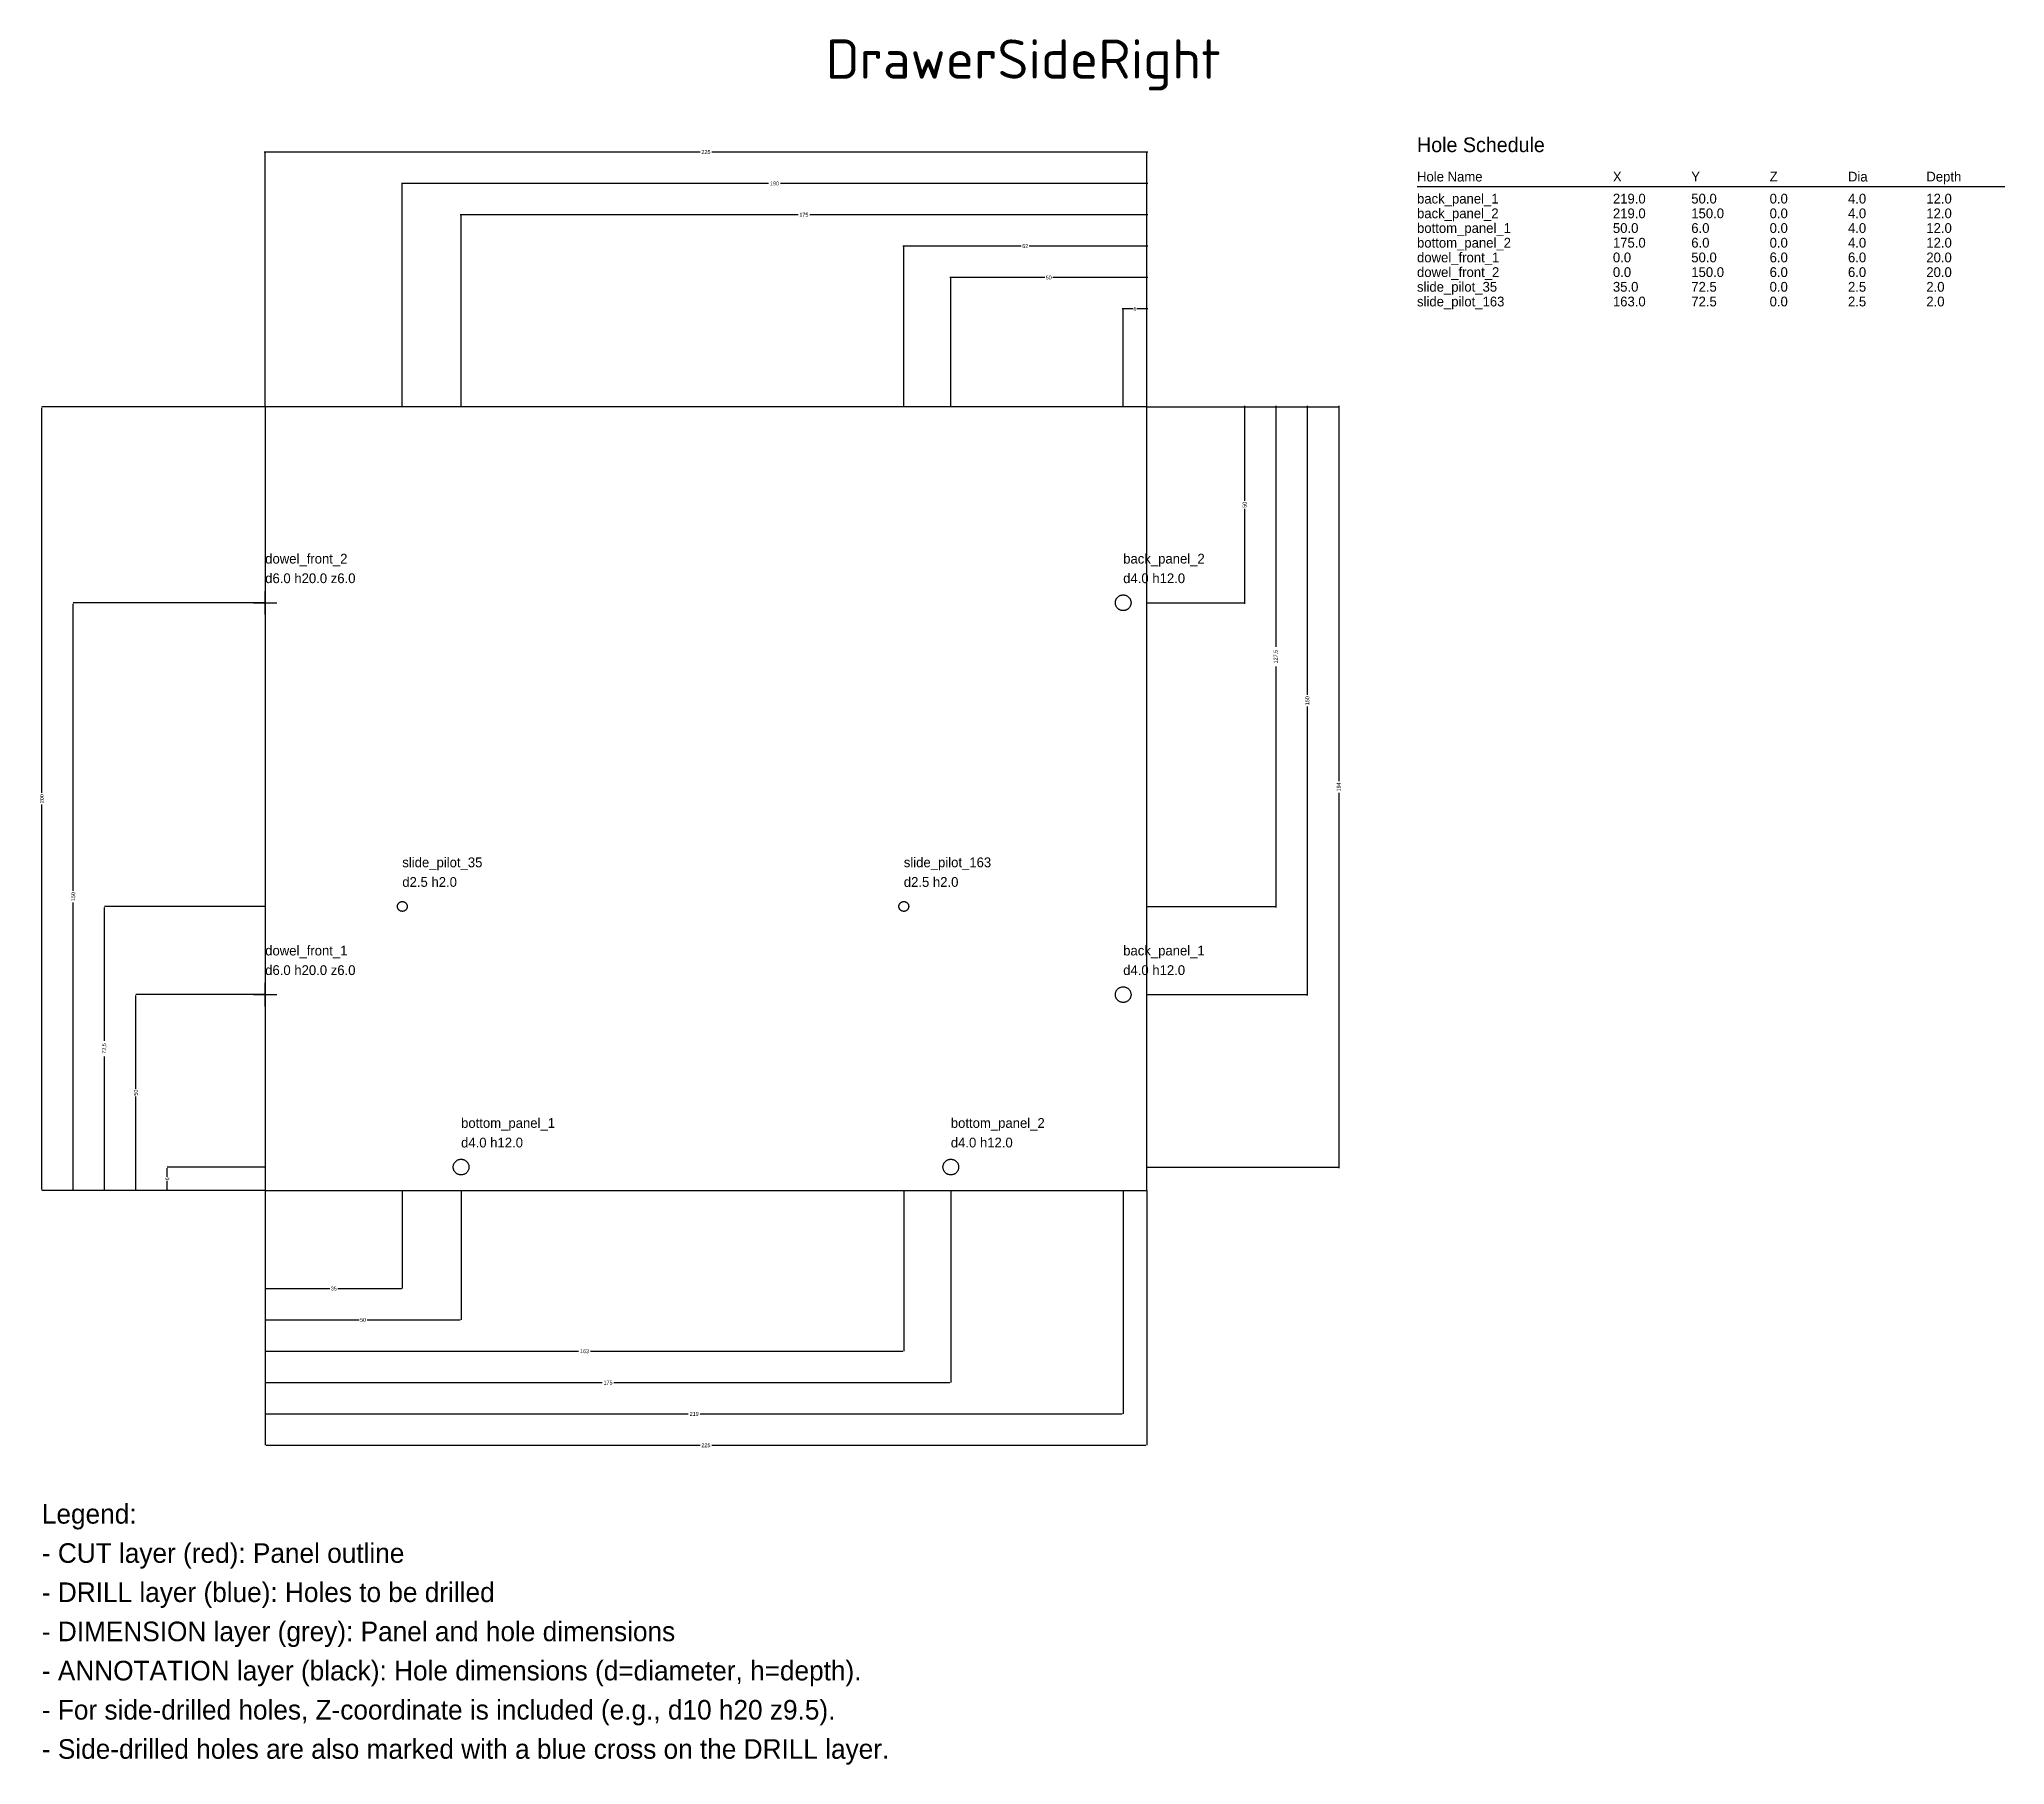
# Model space of a CAD drawing. Header units: millimetres. Extents: x -58 to 444, y -147 to 294.
import ezdxf
from ezdxf.enums import TextEntityAlignment as Align

# ---------------------------------------------------------------- set-up
doc = ezdxf.new("R2010")
doc.units = ezdxf.units.MM
for name, color, linetype in [('ANNOTATION', 7, 'Continuous'), ('CUT', 1, 'Continuous'), ('DIMENSION', 8, 'Continuous'), ('DRILL', 5, 'Continuous')]:
    doc.layers.add(name, color=color, linetype=linetype)
doc.styles.add('Title', font='ISOCPEUR.ttf')
doc.dimstyles.get("Standard").update_dxf_attribs({"dimtxt": 2.5, "dimasz": 2.5, "dimexe": 1.25, "dimexo": 0.625, "dimtad": 1, "dimtxsty": 'Standard', "dimcen": 2.5, "dimazin": 3, "dimtfac": 1, "dimtmove": 0, "dimatfit": 3})

msp = doc.modelspace()

# ---------------------------------------------------------------- texts
at = {"layer": 'ANNOTATION', "style": 'Title'}
msp.add_text('DrawerSideRight', height=10, dxfattribs=at).set_placement((193.5, 288.75), align=Align.MIDDLE_CENTER)
at = {"layer": 'ANNOTATION'}
for s, height, p in [('Hole Schedule', 3.75, (294, 265)), ('Hole Name', 2.5, (294, 257.5)), ('X', 2.5, (344, 257.5)), ('Y', 2.5, (364, 257.5)), ('Z', 2.5, (384, 257.5)), ('Dia', 2.5, (404, 257.5)), ('Depth', 2.5, (424, 257.5)), ('back_panel_1', 2.5, (294, 251.875)), ('219.0', 2.5, (344, 251.875)), ('50.0', 2.5, (364, 251.875)), ('0.0', 2.5, (384, 251.875)), ('4.0', 2.5, (404, 251.875)), ('12.0', 2.5, (424, 251.875)), ('back_panel_2', 2.5, (294, 248.125)), ('bottom_panel_1', 2.5, (294, 244.375)), ('50.0', 2.5, (344, 244.375)), ('219.0', 2.5, (344, 248.125)), ('6.0', 2.5, (364, 244.375)), ('150.0', 2.5, (364, 248.125)), ('0.0', 2.5, (384, 248.125)), ('0.0', 2.5, (384, 244.375)), ('4.0', 2.5, (404, 248.125)), ('4.0', 2.5, (404, 244.375)), ('12.0', 2.5, (424, 248.125)), ('12.0', 2.5, (424, 244.375)), ('bottom_panel_2', 2.5, (294, 240.625)), ('175.0', 2.5, (344, 240.625)), ('6.0', 2.5, (364, 240.625)), ('0.0', 2.5, (384, 240.625)), ('4.0', 2.5, (404, 240.625)), ('12.0', 2.5, (424, 240.625)), ('dowel_front_1', 2.5, (294, 236.875)), ('0.0', 2.5, (344, 236.875)), ('50.0', 2.5, (364, 236.875)), ('6.0', 2.5, (384, 236.875)), ('6.0', 2.5, (404, 236.875)), ('20.0', 2.5, (424, 236.875)), ('slide_pilot_35', 2.5, (294, 229.375)), ('dowel_front_2', 2.5, (294, 233.125)), ('35.0', 2.5, (344, 229.375)), ('0.0', 2.5, (344, 233.125)), ('72.5', 2.5, (364, 229.375)), ('150.0', 2.5, (364, 233.125)), ('0.0', 2.5, (384, 229.375)), ('6.0', 2.5, (384, 233.125)), ('2.5', 2.5, (404, 229.375)), ('6.0', 2.5, (404, 233.125)), ('20.0', 2.5, (424, 233.125)), ('2.0', 2.5, (424, 229.375)), ('slide_pilot_163', 2.5, (294, 225.625)), ('163.0', 2.5, (344, 225.625)), ('72.5', 2.5, (364, 225.625)), ('0.0', 2.5, (384, 225.625)), ('2.5', 2.5, (404, 225.625)), ('2.0', 2.5, (424, 225.625)), ('dowel_front_2', 2.5, (0, 160)), ('back_panel_2', 2.5, (219, 160)), ('d6.0 h20.0 z6.0', 2.5, (0, 155)), ('d4.0 h12.0', 2.5, (219, 155)), ('slide_pilot_35', 2.5, (35, 82.5)), ('slide_pilot_163', 2.5, (163, 82.5)), ('d2.5 h2.0', 2.5, (35, 77.5)), ('d2.5 h2.0', 2.5, (163, 77.5)), ('dowel_front_1', 2.5, (0, 60)), ('back_panel_1', 2.5, (219, 60)), ('d6.0 h20.0 z6.0', 2.5, (0, 55)), ('d4.0 h12.0', 2.5, (219, 55)), ('bottom_panel_1', 2.5, (50, 16)), ('bottom_panel_2', 2.5, (175, 16)), ('d4.0 h12.0', 2.5, (50, 11)), ('d4.0 h12.0', 2.5, (175, 11)), ('Legend:', 5, (-57, -85)), ('- CUT layer (red): Panel outline', 5, (-57, -95)), ('- DRILL layer (blue): Holes to be drilled', 5, (-57, -105)), ('- DIMENSION layer (grey): Panel and hole dimensions', 5, (-57, -115)), ('- ANNOTATION layer (black): Hole dimensions (d=diameter, h=depth).', 5, (-57, -125)), ('- For side-drilled holes, Z-coordinate is included (e.g., d10 h20 z9.5).', 5, (-57, -135)), ('- Side-drilled holes are also marked with a blue cross on the DRILL layer.', 5, (-57, -145))]:
    msp.add_text(s, height=height, dxfattribs=at).set_placement(p)

# ---------------------------------------------------------------- blocks, each defined once
blk = doc.blocks.new('_CLOSEDFILLED')
at = {"color": 0, "linetype": 'ByBlock'}
blk.add_solid([(-1, 0.2), (0, 0), (-1, -0.2)], dxfattribs=at)
blk = doc.blocks.new('*D0')
for p, q in [((0, 0), (0, -25)), ((35, 0), (35, -25)), ((0.25, -25), (16.5, -25)), ((18.5, -25), (34.75, -25))]:
    blk.add_line(p, q)
at = {"layer": 'Defpoints'}
for p in [(0, 0), (35, 0), (0, -25)]:
    blk.add_point(p, dxfattribs=at)
at = {"layer": 'DIMENSION', "xscale": 0.25, "yscale": 0.25, "rotation": 180}
blk.add_blockref('_CLOSEDFILLED', (0, -25), dxfattribs=at)
at = {"layer": 'DIMENSION', "xscale": 0.25, "yscale": 0.25}
blk.add_blockref('_CLOSEDFILLED', (35, -25), dxfattribs=at)
at = {"layer": 'DIMENSION', "insert": (17.5, -25), "char_height": 1, "attachment_point": 5}
blk.add_mtext('35', dxfattribs=at)
blk = doc.blocks.new('*D2')
for p, q in [((0, 0), (0, -33)), ((50, 0), (50, -33)), ((0.25, -33), (24, -33)), ((26, -33), (49.75, -33))]:
    blk.add_line(p, q)
at = {"layer": 'Defpoints'}
for p in [(0, 0), (50, 0), (0, -33)]:
    blk.add_point(p, dxfattribs=at)
at = {"layer": 'DIMENSION', "xscale": 0.25, "yscale": 0.25, "rotation": 180}
blk.add_blockref('_CLOSEDFILLED', (0, -33), dxfattribs=at)
at = {"layer": 'DIMENSION', "xscale": 0.25, "yscale": 0.25}
blk.add_blockref('_CLOSEDFILLED', (50, -33), dxfattribs=at)
at = {"layer": 'DIMENSION', "insert": (25, -33), "char_height": 1, "attachment_point": 5}
blk.add_mtext('50', dxfattribs=at)
blk = doc.blocks.new('*D3')
for p, q in [((0, 0), (0, -41)), ((163, 0), (163, -41)), ((0.25, -41), (80, -41)), ((83, -41), (162.75, -41))]:
    blk.add_line(p, q)
at = {"layer": 'Defpoints'}
for p in [(0, 0), (163, 0), (0, -41)]:
    blk.add_point(p, dxfattribs=at)
at = {"layer": 'DIMENSION', "xscale": 0.25, "yscale": 0.25, "rotation": 180}
blk.add_blockref('_CLOSEDFILLED', (0, -41), dxfattribs=at)
at = {"layer": 'DIMENSION', "xscale": 0.25, "yscale": 0.25}
blk.add_blockref('_CLOSEDFILLED', (163, -41), dxfattribs=at)
at = {"layer": 'DIMENSION', "insert": (81.5, -41), "char_height": 1, "attachment_point": 5}
blk.add_mtext('163', dxfattribs=at)
blk = doc.blocks.new('*D4')
for p, q in [((0, 0), (0, -49)), ((175, 0), (175, -49)), ((0.25, -49), (86, -49)), ((89, -49), (174.75, -49))]:
    blk.add_line(p, q)
at = {"layer": 'Defpoints'}
for p in [(0, 0), (175, 0), (0, -49)]:
    blk.add_point(p, dxfattribs=at)
at = {"layer": 'DIMENSION', "xscale": 0.25, "yscale": 0.25, "rotation": 180}
blk.add_blockref('_CLOSEDFILLED', (0, -49), dxfattribs=at)
at = {"layer": 'DIMENSION', "xscale": 0.25, "yscale": 0.25}
blk.add_blockref('_CLOSEDFILLED', (175, -49), dxfattribs=at)
at = {"layer": 'DIMENSION', "insert": (87.5, -49), "char_height": 1, "attachment_point": 5}
blk.add_mtext('175', dxfattribs=at)
blk = doc.blocks.new('*D5')
for p, q in [((0, 0), (0, -57)), ((219, 0), (219, -57)), ((0.25, -57), (108, -57)), ((111, -57), (218.75, -57))]:
    blk.add_line(p, q)
at = {"layer": 'Defpoints'}
for p in [(0, 0), (219, 0), (0, -57)]:
    blk.add_point(p, dxfattribs=at)
at = {"layer": 'DIMENSION', "xscale": 0.25, "yscale": 0.25, "rotation": 180}
blk.add_blockref('_CLOSEDFILLED', (0, -57), dxfattribs=at)
at = {"layer": 'DIMENSION', "xscale": 0.25, "yscale": 0.25}
blk.add_blockref('_CLOSEDFILLED', (219, -57), dxfattribs=at)
at = {"layer": 'DIMENSION', "insert": (109.5, -57), "char_height": 1, "attachment_point": 5}
blk.add_mtext('219', dxfattribs=at)
blk = doc.blocks.new('*D6')
for p, q in [((0, 0), (0, -65)), ((225, 0), (225, -65)), ((0.25, -65), (111, -65)), ((114, -65), (224.75, -65))]:
    blk.add_line(p, q)
at = {"layer": 'Defpoints'}
for p in [(0, 0), (225, 0), (0, -65)]:
    blk.add_point(p, dxfattribs=at)
at = {"layer": 'DIMENSION', "xscale": 0.25, "yscale": 0.25, "rotation": 180}
blk.add_blockref('_CLOSEDFILLED', (0, -65), dxfattribs=at)
at = {"layer": 'DIMENSION', "xscale": 0.25, "yscale": 0.25}
blk.add_blockref('_CLOSEDFILLED', (225, -65), dxfattribs=at)
at = {"layer": 'DIMENSION', "insert": (112.5, -65), "char_height": 1, "attachment_point": 5}
blk.add_mtext('225', dxfattribs=at)
blk = doc.blocks.new('*D7')
for p, q in [((221.5, 225), (218.75, 225)), ((219, 200), (219, 225)), ((225.25, 225), (222.5, 225)), ((225, 200), (225, 225))]:
    blk.add_line(p, q)
at = {"layer": 'Defpoints'}
for p in [(225, 225), (219, 200), (225, 200)]:
    blk.add_point(p, dxfattribs=at)
at = {"layer": 'DIMENSION', "xscale": 0.25, "yscale": 0.25}
blk.add_blockref('_CLOSEDFILLED', (219, 225), dxfattribs=at)
at = {"layer": 'DIMENSION', "xscale": 0.25, "yscale": 0.25, "rotation": 180}
blk.add_blockref('_CLOSEDFILLED', (225, 225), dxfattribs=at)
at = {"layer": 'DIMENSION', "insert": (222, 225), "char_height": 1, "attachment_point": 5}
blk.add_mtext('6', dxfattribs=at)
blk = doc.blocks.new('*D8')
for p, q in [((199, 233), (174.75, 233)), ((175, 200), (175, 233)), ((225.25, 233), (201, 233)), ((225, 200), (225, 233))]:
    blk.add_line(p, q)
at = {"layer": 'Defpoints'}
for p in [(225, 233), (175, 200), (225, 200)]:
    blk.add_point(p, dxfattribs=at)
at = {"layer": 'DIMENSION', "xscale": 0.25, "yscale": 0.25}
blk.add_blockref('_CLOSEDFILLED', (175, 233), dxfattribs=at)
at = {"layer": 'DIMENSION', "xscale": 0.25, "yscale": 0.25, "rotation": 180}
blk.add_blockref('_CLOSEDFILLED', (225, 233), dxfattribs=at)
at = {"layer": 'DIMENSION', "insert": (200, 233), "char_height": 1, "attachment_point": 5}
blk.add_mtext('50', dxfattribs=at)
blk = doc.blocks.new('*D9')
for p, q in [((193, 241), (162.75, 241)), ((163, 200), (163, 241)), ((225.25, 241), (195, 241)), ((225, 200), (225, 241))]:
    blk.add_line(p, q)
at = {"layer": 'Defpoints'}
for p in [(225, 241), (163, 200), (225, 200)]:
    blk.add_point(p, dxfattribs=at)
at = {"layer": 'DIMENSION', "xscale": 0.25, "yscale": 0.25}
blk.add_blockref('_CLOSEDFILLED', (163, 241), dxfattribs=at)
at = {"layer": 'DIMENSION', "xscale": 0.25, "yscale": 0.25, "rotation": 180}
blk.add_blockref('_CLOSEDFILLED', (225, 241), dxfattribs=at)
at = {"layer": 'DIMENSION', "insert": (194, 241), "char_height": 1, "attachment_point": 5}
blk.add_mtext('62', dxfattribs=at)
blk = doc.blocks.new('*D10')
for p, q in [((136, 249), (49.75, 249)), ((50, 200), (50, 249)), ((225.25, 249), (139, 249)), ((225, 200), (225, 249))]:
    blk.add_line(p, q)
at = {"layer": 'Defpoints'}
for p in [(225, 249), (50, 200), (225, 200)]:
    blk.add_point(p, dxfattribs=at)
at = {"layer": 'DIMENSION', "xscale": 0.25, "yscale": 0.25}
blk.add_blockref('_CLOSEDFILLED', (50, 249), dxfattribs=at)
at = {"layer": 'DIMENSION', "xscale": 0.25, "yscale": 0.25, "rotation": 180}
blk.add_blockref('_CLOSEDFILLED', (225, 249), dxfattribs=at)
at = {"layer": 'DIMENSION', "insert": (137.5, 249), "char_height": 1, "attachment_point": 5}
blk.add_mtext('175', dxfattribs=at)
blk = doc.blocks.new('*D11')
for p, q in [((128.5, 257), (34.75, 257)), ((35, 200), (35, 257)), ((225.25, 257), (131.5, 257)), ((225, 200), (225, 257))]:
    blk.add_line(p, q)
at = {"layer": 'Defpoints'}
for p in [(225, 257), (35, 200), (225, 200)]:
    blk.add_point(p, dxfattribs=at)
at = {"layer": 'DIMENSION', "xscale": 0.25, "yscale": 0.25}
blk.add_blockref('_CLOSEDFILLED', (35, 257), dxfattribs=at)
at = {"layer": 'DIMENSION', "xscale": 0.25, "yscale": 0.25, "rotation": 180}
blk.add_blockref('_CLOSEDFILLED', (225, 257), dxfattribs=at)
at = {"layer": 'DIMENSION', "insert": (130, 257), "char_height": 1, "attachment_point": 5}
blk.add_mtext('190', dxfattribs=at)
blk = doc.blocks.new('*D12')
for p, q in [((111, 265), (-0.25, 265)), ((0, 200), (0, 265)), ((225.25, 265), (114, 265)), ((225, 200), (225, 265))]:
    blk.add_line(p, q)
at = {"layer": 'Defpoints'}
for p in [(225, 265), (0, 200), (225, 200)]:
    blk.add_point(p, dxfattribs=at)
at = {"layer": 'DIMENSION', "xscale": 0.25, "yscale": 0.25}
blk.add_blockref('_CLOSEDFILLED', (0, 265), dxfattribs=at)
at = {"layer": 'DIMENSION', "xscale": 0.25, "yscale": 0.25, "rotation": 180}
blk.add_blockref('_CLOSEDFILLED', (225, 265), dxfattribs=at)
at = {"layer": 'DIMENSION', "insert": (112.5, 265), "char_height": 1, "attachment_point": 5}
blk.add_mtext('225', dxfattribs=at)
blk = doc.blocks.new('*D13')
for p, q in [((0, 6), (-25, 6)), ((-25, 3.5), (-25, 5.75)), ((-25, 0.25), (-25, 2.5)), ((0, 0), (-25, 0))]:
    blk.add_line(p, q)
at = {"layer": 'Defpoints'}
for p in [(0, 6), (-25, 0), (0, 0)]:
    blk.add_point(p, dxfattribs=at)
at = {"layer": 'DIMENSION', "xscale": 0.25, "yscale": 0.25}
for p, rotation in [((-25, 6), 90), ((-25, 0), 270)]:
    blk.add_blockref('_CLOSEDFILLED', p, dxfattribs=dict(at, rotation=rotation))
at = {"layer": 'DIMENSION', "insert": (-25, 3), "char_height": 1, "attachment_point": 5, "rotation": 90}
blk.add_mtext('6', dxfattribs=at)
blk = doc.blocks.new('*D14')
for p, q in [((0, 50), (-33, 50)), ((-33, 26), (-33, 49.75)), ((-33, 0.25), (-33, 24)), ((0, 0), (-33, 0))]:
    blk.add_line(p, q)
at = {"layer": 'Defpoints'}
for p in [(0, 50), (-33, 0), (0, 0)]:
    blk.add_point(p, dxfattribs=at)
at = {"layer": 'DIMENSION', "xscale": 0.25, "yscale": 0.25}
for p, rotation in [((-33, 50), 90), ((-33, 0), 270)]:
    blk.add_blockref('_CLOSEDFILLED', p, dxfattribs=dict(at, rotation=rotation))
at = {"layer": 'DIMENSION', "insert": (-33, 25), "char_height": 1, "attachment_point": 5, "rotation": 90}
blk.add_mtext('50', dxfattribs=at)
blk = doc.blocks.new('*D15')
for p, q in [((0, 72.5), (-41, 72.5)), ((-41, 38.25), (-41, 72.25)), ((-41, 0.25), (-41, 34.25)), ((0, 0), (-41, 0))]:
    blk.add_line(p, q)
at = {"layer": 'Defpoints'}
for p in [(0, 72.5), (-41, 0), (0, 0)]:
    blk.add_point(p, dxfattribs=at)
at = {"layer": 'DIMENSION', "xscale": 0.25, "yscale": 0.25}
for p, rotation in [((-41, 72.5), 90), ((-41, 0), 270)]:
    blk.add_blockref('_CLOSEDFILLED', p, dxfattribs=dict(at, rotation=rotation))
at = {"layer": 'DIMENSION', "insert": (-41, 36.25), "char_height": 1, "attachment_point": 5, "rotation": 90}
blk.add_mtext('72,5', dxfattribs=at)
blk = doc.blocks.new('*D16')
for p, q in [((0, 150), (-49, 150)), ((-49, 76.5), (-49, 149.75)), ((-49, 0.25), (-49, 73.5)), ((0, 0), (-49, 0))]:
    blk.add_line(p, q)
at = {"layer": 'Defpoints'}
for p in [(0, 150), (-49, 0), (0, 0)]:
    blk.add_point(p, dxfattribs=at)
at = {"layer": 'DIMENSION', "xscale": 0.25, "yscale": 0.25}
for p, rotation in [((-49, 150), 90), ((-49, 0), 270)]:
    blk.add_blockref('_CLOSEDFILLED', p, dxfattribs=dict(at, rotation=rotation))
at = {"layer": 'DIMENSION', "insert": (-49, 75), "char_height": 1, "attachment_point": 5, "rotation": 90}
blk.add_mtext('150', dxfattribs=at)
blk = doc.blocks.new('*D17')
for p, q in [((0, 200), (-57, 200)), ((-57, 101.5), (-57, 199.75)), ((-57, 0.25), (-57, 98.5)), ((0, 0), (-57, 0))]:
    blk.add_line(p, q)
at = {"layer": 'Defpoints'}
for p in [(0, 200), (-57, 0), (0, 0)]:
    blk.add_point(p, dxfattribs=at)
at = {"layer": 'DIMENSION', "xscale": 0.25, "yscale": 0.25}
for p, rotation in [((-57, 200), 90), ((-57, 0), 270)]:
    blk.add_blockref('_CLOSEDFILLED', p, dxfattribs=dict(at, rotation=rotation))
at = {"layer": 'DIMENSION', "insert": (-57, 100), "char_height": 1, "attachment_point": 5, "rotation": 90}
blk.add_mtext('200', dxfattribs=at)
blk = doc.blocks.new('*D18')
for p, q in [((225, 200), (250, 200)), ((250, 200.25), (250, 176)), ((250, 174), (250, 149.75)), ((225, 150), (250, 150))]:
    blk.add_line(p, q)
at = {"layer": 'Defpoints'}
for p in [(225, 200), (250, 200), (225, 150)]:
    blk.add_point(p, dxfattribs=at)
at = {"layer": 'DIMENSION', "xscale": 0.25, "yscale": 0.25}
for p, rotation in [((250, 200), 270), ((250, 150), 90)]:
    blk.add_blockref('_CLOSEDFILLED', p, dxfattribs=dict(at, rotation=rotation))
at = {"layer": 'DIMENSION', "insert": (250, 175), "char_height": 1, "attachment_point": 5, "rotation": 90}
blk.add_mtext('50', dxfattribs=at)
blk = doc.blocks.new('*D19')
for p, q in [((225, 200), (258, 200)), ((258, 200.25), (258, 138.75)), ((258, 133.75), (258, 72.25)), ((225, 72.5), (258, 72.5))]:
    blk.add_line(p, q)
at = {"layer": 'Defpoints'}
for p in [(225, 200), (258, 200), (225, 72.5)]:
    blk.add_point(p, dxfattribs=at)
at = {"layer": 'DIMENSION', "xscale": 0.25, "yscale": 0.25}
for p, rotation in [((258, 200), 270), ((258, 72.5), 90)]:
    blk.add_blockref('_CLOSEDFILLED', p, dxfattribs=dict(at, rotation=rotation))
at = {"layer": 'DIMENSION', "insert": (258, 136.25), "char_height": 1, "attachment_point": 5, "rotation": 90}
blk.add_mtext('127,5', dxfattribs=at)
blk = doc.blocks.new('*D20')
for p, q in [((225, 200), (266, 200)), ((266, 200.25), (266, 126.5)), ((266, 123.5), (266, 49.75)), ((225, 50), (266, 50))]:
    blk.add_line(p, q)
at = {"layer": 'Defpoints'}
for p in [(225, 200), (266, 200), (225, 50)]:
    blk.add_point(p, dxfattribs=at)
at = {"layer": 'DIMENSION', "xscale": 0.25, "yscale": 0.25}
for p, rotation in [((266, 200), 270), ((266, 50), 90)]:
    blk.add_blockref('_CLOSEDFILLED', p, dxfattribs=dict(at, rotation=rotation))
at = {"layer": 'DIMENSION', "insert": (266, 125), "char_height": 1, "attachment_point": 5, "rotation": 90}
blk.add_mtext('150', dxfattribs=at)
blk = doc.blocks.new('*D21')
for p, q in [((225, 200), (274, 200)), ((274, 200.25), (274, 104.5)), ((274, 101.5), (274, 5.75)), ((225, 6), (274, 6))]:
    blk.add_line(p, q)
at = {"layer": 'Defpoints'}
for p in [(225, 200), (274, 200), (225, 6)]:
    blk.add_point(p, dxfattribs=at)
at = {"layer": 'DIMENSION', "xscale": 0.25, "yscale": 0.25}
for p, rotation in [((274, 200), 270), ((274, 6), 90)]:
    blk.add_blockref('_CLOSEDFILLED', p, dxfattribs=dict(at, rotation=rotation))
at = {"layer": 'DIMENSION', "insert": (274, 103), "char_height": 1, "attachment_point": 5, "rotation": 90}
blk.add_mtext('194', dxfattribs=at)

# ---------------------------------------------------------------- dimensions: what is measured, and where the dimension line sits
at = {"layer": 'DIMENSION'}
for base, p1, p2, picture, middle in [((225, 265), (225, 200), (0, 200), '*D12', (112.5, 265)), ((225, 257), (225, 200), (35, 200), '*D11', (130, 257)), ((225, 249), (225, 200), (50, 200), '*D10', (137.5, 249)), ((225, 241), (225, 200), (163, 200), '*D9', (194, 241)), ((225, 233), (225, 200), (175, 200), '*D8', (200, 233)), ((225, 225), (225, 200), (219, 200), '*D7', (222, 225)), ((0, -25), (0, 0), (35, 0), '*D0', (17.5, -25)), ((0, -33), (0, 0), (50, 0), '*D2', (25, -33)), ((0, -41), (0, 0), (163, 0), '*D3', (81.5, -41)), ((0, -49), (0, 0), (175, 0), '*D4', (87.5, -49)), ((0, -57), (0, 0), (219, 0), '*D5', (109.5, -57)), ((0, -65), (0, 0), (225, 0), '*D6', (112.5, -65))]:
    dim = msp.add_linear_dim(base=base, p1=p1, p2=p2, dimstyle='Standard', dxfattribs=at)
    dim.commit()
    dim.dimension.update_dxf_attribs({"geometry": picture, "text_midpoint": middle})
for base, p1, p2, picture, middle in [((-57, 0), (0, 0), (0, 200), '*D17', (-57, 100)), ((250, 200), (225, 200), (225, 150), '*D18', (250, 175)), ((258, 200), (225, 200), (225, 72.5), '*D19', (258, 136.25)), ((266, 200), (225, 200), (225, 50), '*D20', (266, 125)), ((274, 200), (225, 200), (225, 6), '*D21', (274, 103)), ((-49, 0), (0, 0), (0, 150), '*D16', (-49, 75)), ((-41, 0), (0, 0), (0, 72.5), '*D15', (-41, 36.25)), ((-33, 0), (0, 0), (0, 50), '*D14', (-33, 25)), ((-25, 0), (0, 0), (0, 6), '*D13', (-25, 3))]:
    dim = msp.add_linear_dim(base=base, p1=p1, p2=p2, angle=90, dimstyle='Standard', dxfattribs=at)
    dim.commit()
    dim.dimension.update_dxf_attribs({"geometry": picture, "text_midpoint": middle})

# ---------------------------------------------------------------- linework, layer by layer
at = {"layer": 'ANNOTATION'}
msp.add_line((294, 256.25), (444, 256.25), dxfattribs=at)
at = {"layer": 'CUT'}
for p, q in [((225, 200), (0, 200)), ((0, 200), (0, 0)), ((225, 0), (225, 200)), ((217.035, 150.375), (217.063, 150.497)), ((217.063, 150.497), (217.098, 150.618)), ((217.098, 150.618), (217.14, 150.736)), ((217.14, 150.736), (217.19, 150.852)), ((217.19, 150.852), (217.247, 150.964)), ((217.247, 150.964), (217.311, 151.072)), ((217.311, 151.072), (217.382, 151.176)), ((217.382, 151.176), (217.459, 151.275)), ((217.459, 151.275), (217.542, 151.369)), ((217.542, 151.369), (217.631, 151.458)), ((217.631, 151.458), (217.725, 151.541)), ((217.725, 151.541), (217.824, 151.618)), ((217.824, 151.618), (217.928, 151.689)), ((217.928, 151.689), (218.036, 151.753)), ((218.036, 151.753), (218.148, 151.81)), ((218.148, 151.81), (218.264, 151.86)), ((218.264, 151.86), (218.382, 151.902)), ((218.382, 151.902), (218.503, 151.937)), ((218.503, 151.937), (218.625, 151.965)), ((218.625, 151.965), (218.749, 151.984)), ((218.749, 151.984), (218.874, 151.996)), ((218.874, 151.996), (219, 152)), ((219, 152), (219.126, 151.996)), ((219.126, 151.996), (219.251, 151.984)), ((219.251, 151.984), (219.375, 151.965)), ((219.375, 151.965), (219.497, 151.937)), ((219.497, 151.937), (219.618, 151.902)), ((219.618, 151.902), (219.736, 151.86)), ((219.736, 151.86), (219.852, 151.81)), ((219.852, 151.81), (219.964, 151.753)), ((219.964, 151.753), (220.072, 151.689)), ((220.072, 151.689), (220.176, 151.618)), ((220.176, 151.618), (220.275, 151.541)), ((220.275, 151.541), (220.369, 151.458)), ((220.369, 151.458), (220.458, 151.369)), ((220.458, 151.369), (220.541, 151.275)), ((220.541, 151.275), (220.618, 151.176)), ((220.618, 151.176), (220.689, 151.072)), ((220.689, 151.072), (220.753, 150.964)), ((220.753, 150.964), (220.81, 150.852)), ((220.81, 150.852), (220.86, 150.736)), ((220.86, 150.736), (220.902, 150.618)), ((220.902, 150.618), (220.937, 150.497)), ((220.937, 150.497), (220.965, 150.375)), ((217, 150), (217.004, 150.126)), ((217.004, 149.874), (217, 150)), ((217.004, 150.126), (217.016, 150.251)), ((217.016, 149.749), (217.004, 149.874)), ((217.016, 150.251), (217.035, 150.375)), ((217.035, 149.625), (217.016, 149.749)), ((217.063, 149.503), (217.035, 149.625)), ((217.098, 149.382), (217.063, 149.503)), ((217.14, 149.264), (217.098, 149.382)), ((217.19, 149.148), (217.14, 149.264)), ((217.247, 149.036), (217.19, 149.148)), ((217.311, 148.928), (217.247, 149.036)), ((217.382, 148.824), (217.311, 148.928)), ((217.459, 148.725), (217.382, 148.824)), ((217.542, 148.631), (217.459, 148.725)), ((217.631, 148.542), (217.542, 148.631)), ((217.725, 148.459), (217.631, 148.542)), ((217.824, 148.382), (217.725, 148.459)), ((217.928, 148.311), (217.824, 148.382)), ((218.036, 148.247), (217.928, 148.311)), ((218.148, 148.19), (218.036, 148.247)), ((218.264, 148.14), (218.148, 148.19)), ((218.382, 148.098), (218.264, 148.14)), ((218.503, 148.063), (218.382, 148.098)), ((218.625, 148.035), (218.503, 148.063)), ((218.749, 148.016), (218.625, 148.035)), ((218.874, 148.004), (218.749, 148.016)), ((219, 148), (218.874, 148.004)), ((219.126, 148.004), (219, 148)), ((219.251, 148.016), (219.126, 148.004)), ((219.375, 148.035), (219.251, 148.016)), ((219.497, 148.063), (219.375, 148.035)), ((219.618, 148.098), (219.497, 148.063)), ((219.736, 148.14), (219.618, 148.098)), ((219.852, 148.19), (219.736, 148.14)), ((219.964, 148.247), (219.852, 148.19)), ((220.072, 148.311), (219.964, 148.247)), ((220.176, 148.382), (220.072, 148.311)), ((220.275, 148.459), (220.176, 148.382)), ((220.369, 148.542), (220.275, 148.459)), ((220.458, 148.631), (220.369, 148.542)), ((220.541, 148.725), (220.458, 148.631)), ((220.618, 148.824), (220.541, 148.725)), ((220.689, 148.928), (220.618, 148.824)), ((220.753, 149.036), (220.689, 148.928)), ((220.81, 149.148), (220.753, 149.036)), ((220.86, 149.264), (220.81, 149.148)), ((220.902, 149.382), (220.86, 149.264)), ((220.937, 149.503), (220.902, 149.382)), ((220.965, 149.625), (220.937, 149.503)), ((220.965, 150.375), (220.984, 150.251)), ((220.984, 149.749), (220.965, 149.625)), ((220.984, 150.251), (220.996, 150.126)), ((220.996, 149.874), (220.984, 149.749)), ((220.996, 150.126), (221, 150)), ((221, 150), (220.996, 149.874)), ((33.75, 72.5), (33.7525, 72.5785)), ((33.7525, 72.4215), (33.75, 72.5)), ((33.7525, 72.5785), (33.7599, 72.6567)), ((33.7599, 72.3433), (33.7525, 72.4215)), ((33.7599, 72.6567), (33.7721, 72.7342)), ((33.7721, 72.2658), (33.7599, 72.3433)), ((33.7721, 72.7342), (33.7893, 72.8109)), ((33.7893, 72.1891), (33.7721, 72.2658)), ((33.7893, 72.8109), (33.8112, 72.8863)), ((33.8112, 72.1137), (33.7893, 72.1891)), ((33.8112, 72.8863), (33.8378, 72.9602)), ((33.8378, 72.0398), (33.8112, 72.1137)), ((33.8378, 72.9602), (33.869, 73.0322)), ((33.869, 71.9678), (33.8378, 72.0398)), ((33.869, 73.0322), (33.9046, 73.1022)), ((33.9046, 71.8978), (33.869, 71.9678)), ((33.9046, 73.1022), (33.9446, 73.1698)), ((33.9446, 71.8302), (33.9046, 71.8978)), ((33.9446, 73.1698), (33.9887, 73.2347)), ((33.9887, 71.7653), (33.9446, 71.8302)), ((33.9887, 73.2347), (34.0369, 73.2968)), ((34.0369, 71.7032), (33.9887, 71.7653)), ((34.0369, 73.2968), (34.0888, 73.3557)), ((34.0888, 71.6443), (34.0369, 71.7032)), ((34.0888, 73.3557), (34.1443, 73.4112)), ((34.1443, 71.5888), (34.0888, 71.6443)), ((34.1443, 73.4112), (34.2032, 73.4631)), ((34.2032, 71.5369), (34.1443, 71.5888)), ((34.2032, 73.4631), (34.2653, 73.5113)), ((34.2653, 71.4887), (34.2032, 71.5369)), ((34.2653, 73.5113), (34.3302, 73.5554)), ((34.3302, 71.4446), (34.2653, 71.4887)), ((34.3302, 73.5554), (34.3978, 73.5954)), ((34.3978, 71.4046), (34.3302, 71.4446)), ((34.3978, 73.5954), (34.4678, 73.631)), ((34.4678, 71.369), (34.3978, 71.4046)), ((34.4678, 73.631), (34.5398, 73.6622)), ((34.5398, 71.3378), (34.4678, 71.369)), ((34.5398, 73.6622), (34.6137, 73.6888)), ((34.6137, 71.3112), (34.5398, 71.3378)), ((34.6137, 73.6888), (34.6891, 73.7107)), ((34.6891, 71.2893), (34.6137, 71.3112)), ((34.6891, 73.7107), (34.7658, 73.7279)), ((34.7658, 71.2721), (34.6891, 71.2893)), ((34.7658, 73.7279), (34.8433, 73.7401)), ((34.8433, 71.2599), (34.7658, 71.2721)), ((34.8433, 73.7401), (34.9215, 73.7475)), ((34.9215, 71.2525), (34.8433, 71.2599)), ((34.9215, 73.7475), (35, 73.75)), ((35, 71.25), (34.9215, 71.2525)), ((35, 73.75), (35.0785, 73.7475)), ((35.0785, 71.2525), (35, 71.25)), ((35.0785, 73.7475), (35.1567, 73.7401)), ((35.1567, 71.2599), (35.0785, 71.2525)), ((35.1567, 73.7401), (35.2342, 73.7279)), ((35.2342, 71.2721), (35.1567, 71.2599)), ((35.2342, 73.7279), (35.3109, 73.7107)), ((35.3109, 71.2893), (35.2342, 71.2721)), ((35.3109, 73.7107), (35.3863, 73.6888)), ((35.3863, 71.3112), (35.3109, 71.2893)), ((35.3863, 73.6888), (35.4602, 73.6622)), ((35.4602, 71.3378), (35.3863, 71.3112)), ((35.4602, 73.6622), (35.5322, 73.631)), ((35.5322, 71.369), (35.4602, 71.3378)), ((35.5322, 73.631), (35.6022, 73.5954)), ((35.6022, 71.4046), (35.5322, 71.369)), ((35.6022, 73.5954), (35.6698, 73.5554)), ((35.6698, 71.4446), (35.6022, 71.4046)), ((35.6698, 73.5554), (35.7347, 73.5113)), ((35.7347, 71.4887), (35.6698, 71.4446)), ((35.7347, 73.5113), (35.7968, 73.4631)), ((35.7968, 71.5369), (35.7347, 71.4887)), ((35.7968, 73.4631), (35.8557, 73.4112)), ((35.8557, 71.5888), (35.7968, 71.5369)), ((35.8557, 73.4112), (35.9112, 73.3557)), ((35.9112, 71.6443), (35.8557, 71.5888)), ((35.9112, 73.3557), (35.9631, 73.2968)), ((35.9631, 71.7032), (35.9112, 71.6443)), ((35.9631, 73.2968), (36.0113, 73.2347)), ((36.0113, 71.7653), (35.9631, 71.7032)), ((36.0113, 73.2347), (36.0554, 73.1698)), ((36.0554, 71.8302), (36.0113, 71.7653)), ((36.0554, 73.1698), (36.0954, 73.1022)), ((36.0954, 71.8978), (36.0554, 71.8302)), ((36.0954, 73.1022), (36.131, 73.0322)), ((36.131, 71.9678), (36.0954, 71.8978)), ((36.131, 73.0322), (36.1622, 72.9602)), ((36.1622, 72.0398), (36.131, 71.9678)), ((36.1622, 72.9602), (36.1888, 72.8863)), ((36.1888, 72.1137), (36.1622, 72.0398)), ((36.1888, 72.8863), (36.2107, 72.8109)), ((36.2107, 72.1891), (36.1888, 72.1137)), ((36.2107, 72.8109), (36.2279, 72.7342)), ((36.2279, 72.2658), (36.2107, 72.1891)), ((36.2279, 72.7342), (36.2401, 72.6567)), ((36.2401, 72.3433), (36.2279, 72.2658)), ((36.2401, 72.6567), (36.2475, 72.5785)), ((36.2475, 72.4215), (36.2401, 72.3433)), ((36.2475, 72.5785), (36.25, 72.5)), ((36.25, 72.5), (36.2475, 72.4215)), ((161.75, 72.5), (161.752, 72.5785)), ((161.752, 72.4215), (161.75, 72.5)), ((161.752, 72.5785), (161.76, 72.6567)), ((161.76, 72.3433), (161.752, 72.4215)), ((161.76, 72.6567), (161.772, 72.7342)), ((161.772, 72.2658), (161.76, 72.3433)), ((161.772, 72.7342), (161.789, 72.8109)), ((161.789, 72.1891), (161.772, 72.2658)), ((161.789, 72.8109), (161.811, 72.8863)), ((161.811, 72.1137), (161.789, 72.1891)), ((161.811, 72.8863), (161.838, 72.9602)), ((161.838, 72.0398), (161.811, 72.1137)), ((161.838, 72.9602), (161.869, 73.0322)), ((161.869, 71.9678), (161.838, 72.0398)), ((161.869, 73.0322), (161.905, 73.1022)), ((161.905, 71.8978), (161.869, 71.9678)), ((161.905, 73.1022), (161.945, 73.1698)), ((161.945, 71.8302), (161.905, 71.8978)), ((161.945, 73.1698), (161.989, 73.2347)), ((161.989, 71.7653), (161.945, 71.8302)), ((161.989, 73.2347), (162.037, 73.2968)), ((162.037, 71.7032), (161.989, 71.7653)), ((162.037, 73.2968), (162.089, 73.3557)), ((162.089, 71.6443), (162.037, 71.7032)), ((162.089, 73.3557), (162.144, 73.4112)), ((162.144, 71.5888), (162.089, 71.6443)), ((162.144, 73.4112), (162.203, 73.4631)), ((162.203, 71.5369), (162.144, 71.5888)), ((162.203, 73.4631), (162.265, 73.5113)), ((162.265, 71.4887), (162.203, 71.5369)), ((162.265, 73.5113), (162.33, 73.5554)), ((162.33, 71.4446), (162.265, 71.4887)), ((162.33, 73.5554), (162.398, 73.5954)), ((162.398, 71.4046), (162.33, 71.4446)), ((162.398, 73.5954), (162.468, 73.631)), ((162.468, 71.369), (162.398, 71.4046)), ((162.468, 73.631), (162.54, 73.6622)), ((162.54, 71.3378), (162.468, 71.369)), ((162.54, 73.6622), (162.614, 73.6888)), ((162.614, 71.3112), (162.54, 71.3378)), ((162.614, 73.6888), (162.689, 73.7107)), ((162.689, 71.2893), (162.614, 71.3112)), ((162.689, 73.7107), (162.766, 73.7279)), ((162.766, 71.2721), (162.689, 71.2893)), ((162.766, 73.7279), (162.843, 73.7401)), ((162.843, 71.2599), (162.766, 71.2721)), ((162.843, 73.7401), (162.922, 73.7475)), ((162.922, 71.2525), (162.843, 71.2599)), ((162.922, 73.7475), (163, 73.75)), ((163, 71.25), (162.922, 71.2525)), ((163, 73.75), (163.078, 73.7475)), ((163.078, 71.2525), (163, 71.25)), ((163.078, 73.7475), (163.157, 73.7401)), ((163.157, 71.2599), (163.078, 71.2525)), ((163.157, 73.7401), (163.234, 73.7279)), ((163.234, 71.2721), (163.157, 71.2599)), ((163.234, 73.7279), (163.311, 73.7107)), ((163.311, 71.2893), (163.234, 71.2721)), ((163.311, 73.7107), (163.386, 73.6888)), ((163.386, 71.3112), (163.311, 71.2893)), ((163.386, 73.6888), (163.46, 73.6622)), ((163.46, 71.3378), (163.386, 71.3112)), ((163.46, 73.6622), (163.532, 73.631)), ((163.532, 71.369), (163.46, 71.3378)), ((163.532, 73.631), (163.602, 73.5954)), ((163.602, 71.4046), (163.532, 71.369)), ((163.602, 73.5954), (163.67, 73.5554)), ((163.67, 71.4446), (163.602, 71.4046)), ((163.67, 73.5554), (163.735, 73.5113)), ((163.735, 71.4887), (163.67, 71.4446)), ((163.735, 73.5113), (163.797, 73.4631)), ((163.797, 71.5369), (163.735, 71.4887)), ((163.797, 73.4631), (163.856, 73.4112)), ((163.856, 71.5888), (163.797, 71.5369)), ((163.856, 73.4112), (163.911, 73.3557)), ((163.911, 71.6443), (163.856, 71.5888)), ((163.911, 73.3557), (163.963, 73.2968)), ((163.963, 71.7032), (163.911, 71.6443)), ((163.963, 73.2968), (164.011, 73.2347)), ((164.011, 71.7653), (163.963, 71.7032)), ((164.011, 73.2347), (164.055, 73.1698)), ((164.055, 71.8302), (164.011, 71.7653)), ((164.055, 73.1698), (164.095, 73.1022)), ((164.095, 71.8978), (164.055, 71.8302)), ((164.095, 73.1022), (164.131, 73.0322)), ((164.131, 71.9678), (164.095, 71.8978)), ((164.131, 73.0322), (164.162, 72.9602)), ((164.162, 72.0398), (164.131, 71.9678)), ((164.162, 72.9602), (164.189, 72.8863)), ((164.189, 72.1137), (164.162, 72.0398)), ((164.189, 72.8863), (164.211, 72.8109)), ((164.211, 72.1891), (164.189, 72.1137)), ((164.211, 72.8109), (164.228, 72.7342)), ((164.228, 72.2658), (164.211, 72.1891)), ((164.228, 72.7342), (164.24, 72.6567)), ((164.24, 72.3433), (164.228, 72.2658)), ((164.24, 72.6567), (164.248, 72.5785)), ((164.248, 72.4215), (164.24, 72.3433)), ((164.248, 72.5785), (164.25, 72.5)), ((164.25, 72.5), (164.248, 72.4215)), ((217.004, 50.1256), (217.016, 50.2507)), ((217.016, 50.2507), (217.035, 50.3748)), ((217.035, 50.3748), (217.063, 50.4974)), ((217.063, 50.4974), (217.098, 50.618)), ((217.098, 50.618), (217.14, 50.7362)), ((217.14, 50.7362), (217.19, 50.8516)), ((217.19, 50.8516), (217.247, 50.9635)), ((217.247, 50.9635), (217.311, 51.0717)), ((217.311, 51.0717), (217.382, 51.1756)), ((217.382, 51.1756), (217.459, 51.2748)), ((217.459, 51.2748), (217.542, 51.3691)), ((217.542, 51.3691), (217.631, 51.4579)), ((217.631, 51.4579), (217.725, 51.541)), ((217.725, 51.541), (217.824, 51.618)), ((217.824, 51.618), (217.928, 51.6887)), ((217.928, 51.6887), (218.036, 51.7526)), ((218.036, 51.7526), (218.148, 51.8097)), ((218.148, 51.8097), (218.264, 51.8596)), ((218.264, 51.8596), (218.382, 51.9021)), ((218.382, 51.9021), (218.503, 51.9372)), ((218.503, 51.9372), (218.625, 51.9646)), ((218.625, 51.9646), (218.749, 51.9842)), ((218.749, 51.9842), (218.874, 51.9961)), ((218.874, 51.9961), (219, 52)), ((219, 52), (219.126, 51.9961)), ((219.126, 51.9961), (219.251, 51.9842)), ((219.251, 51.9842), (219.375, 51.9646)), ((219.375, 51.9646), (219.497, 51.9372)), ((219.497, 51.9372), (219.618, 51.9021)), ((219.618, 51.9021), (219.736, 51.8596)), ((219.736, 51.8596), (219.852, 51.8097)), ((219.852, 51.8097), (219.964, 51.7526)), ((219.964, 51.7526), (220.072, 51.6887)), ((220.072, 51.6887), (220.176, 51.618)), ((220.176, 51.618), (220.275, 51.541)), ((220.275, 51.541), (220.369, 51.4579)), ((220.369, 51.4579), (220.458, 51.3691)), ((220.458, 51.3691), (220.541, 51.2748)), ((220.541, 51.2748), (220.618, 51.1756)), ((220.618, 51.1756), (220.689, 51.0717)), ((220.689, 51.0717), (220.753, 50.9635)), ((220.753, 50.9635), (220.81, 50.8516)), ((220.81, 50.8516), (220.86, 50.7362)), ((220.86, 50.7362), (220.902, 50.618)), ((220.902, 50.618), (220.937, 50.4974)), ((220.937, 50.4974), (220.965, 50.3748)), ((220.965, 50.3748), (220.984, 50.2507)), ((220.984, 50.2507), (220.996, 50.1256)), ((217, 50), (217.004, 50.1256)), ((217.004, 49.8744), (217, 50)), ((217.016, 49.7493), (217.004, 49.8744)), ((217.035, 49.6252), (217.016, 49.7493)), ((217.063, 49.5026), (217.035, 49.6252)), ((217.098, 49.382), (217.063, 49.5026)), ((217.14, 49.2638), (217.098, 49.382)), ((217.19, 49.1484), (217.14, 49.2638)), ((217.247, 49.0365), (217.19, 49.1484)), ((217.311, 48.9283), (217.247, 49.0365)), ((217.382, 48.8244), (217.311, 48.9283)), ((217.459, 48.7252), (217.382, 48.8244)), ((217.542, 48.6309), (217.459, 48.7252)), ((217.631, 48.5421), (217.542, 48.6309)), ((217.725, 48.459), (217.631, 48.5421)), ((217.824, 48.382), (217.725, 48.459)), ((217.928, 48.3113), (217.824, 48.382)), ((218.036, 48.2474), (217.928, 48.3113)), ((218.148, 48.1903), (218.036, 48.2474)), ((218.264, 48.1404), (218.148, 48.1903)), ((218.382, 48.0979), (218.264, 48.1404)), ((218.503, 48.0628), (218.382, 48.0979)), ((218.625, 48.0354), (218.503, 48.0628)), ((218.749, 48.0158), (218.625, 48.0354)), ((218.874, 48.0039), (218.749, 48.0158)), ((219, 48), (218.874, 48.0039)), ((219.126, 48.0039), (219, 48)), ((219.251, 48.0158), (219.126, 48.0039)), ((219.375, 48.0354), (219.251, 48.0158)), ((219.497, 48.0628), (219.375, 48.0354)), ((219.618, 48.0979), (219.497, 48.0628)), ((219.736, 48.1404), (219.618, 48.0979)), ((219.852, 48.1903), (219.736, 48.1404)), ((219.964, 48.2474), (219.852, 48.1903)), ((220.072, 48.3113), (219.964, 48.2474)), ((220.176, 48.382), (220.072, 48.3113)), ((220.275, 48.459), (220.176, 48.382)), ((220.369, 48.5421), (220.275, 48.459)), ((220.458, 48.6309), (220.369, 48.5421)), ((220.541, 48.7252), (220.458, 48.6309)), ((220.618, 48.8244), (220.541, 48.7252)), ((220.689, 48.9283), (220.618, 48.8244)), ((220.753, 49.0365), (220.689, 48.9283)), ((220.81, 49.1484), (220.753, 49.0365)), ((220.86, 49.2638), (220.81, 49.1484)), ((220.902, 49.382), (220.86, 49.2638)), ((220.937, 49.5026), (220.902, 49.382)), ((220.965, 49.6252), (220.937, 49.5026)), ((220.984, 49.7493), (220.965, 49.6252)), ((220.996, 49.8744), (220.984, 49.7493)), ((220.996, 50.1256), (221, 50)), ((221, 50), (220.996, 49.8744)), ((48, 6), (48.0039, 6.12558)), ((48.0039, 5.87442), (48, 6)), ((48.0039, 6.12558), (48.0158, 6.25067)), ((48.0158, 5.74933), (48.0039, 5.87442)), ((48.0158, 6.25067), (48.0354, 6.37476)), ((48.0354, 5.62524), (48.0158, 5.74933)), ((48.0354, 6.37476), (48.0628, 6.49738)), ((48.0628, 5.50262), (48.0354, 5.62524)), ((48.0628, 6.49738), (48.0979, 6.61803)), ((48.0979, 5.38197), (48.0628, 5.50262)), ((48.0979, 6.61803), (48.1404, 6.73625)), ((48.1404, 5.26375), (48.0979, 5.38197)), ((48.1404, 6.73625), (48.1903, 6.85156)), ((48.1903, 5.14844), (48.1404, 5.26375)), ((48.1903, 6.85156), (48.2474, 6.96351)), ((48.2474, 5.03649), (48.1903, 5.14844)), ((48.2474, 6.96351), (48.3113, 7.07165)), ((48.3113, 4.92835), (48.2474, 5.03649)), ((48.3113, 7.07165), (48.382, 7.17557)), ((48.382, 7.17557), (48.459, 7.27485)), ((48.459, 7.27485), (48.5421, 7.36909)), ((48.5421, 7.36909), (48.6309, 7.45794)), ((48.6309, 7.45794), (48.7252, 7.54103)), ((48.7252, 7.54103), (48.8244, 7.61803)), ((48.8244, 7.61803), (48.9283, 7.68865)), ((48.9283, 7.68865), (49.0365, 7.75261)), ((49.0365, 7.75261), (49.1484, 7.80965)), ((49.1484, 7.80965), (49.2638, 7.85955)), ((49.2638, 7.85955), (49.382, 7.90211)), ((49.382, 7.90211), (49.5026, 7.93717)), ((49.5026, 7.93717), (49.6252, 7.96457)), ((49.6252, 7.96457), (49.7493, 7.98423)), ((49.7493, 7.98423), (49.8744, 7.99605)), ((49.8744, 7.99605), (50, 8)), ((50, 8), (50.1256, 7.99605)), ((50.1256, 7.99605), (50.2507, 7.98423)), ((50.2507, 7.98423), (50.3748, 7.96457)), ((50.3748, 7.96457), (50.4974, 7.93717)), ((50.4974, 7.93717), (50.618, 7.90211)), ((50.618, 7.90211), (50.7362, 7.85955)), ((50.7362, 7.85955), (50.8516, 7.80965)), ((50.8516, 7.80965), (50.9635, 7.75261)), ((50.9635, 7.75261), (51.0717, 7.68865)), ((51.0717, 7.68865), (51.1756, 7.61803)), ((51.1756, 7.61803), (51.2748, 7.54103)), ((51.2748, 7.54103), (51.3691, 7.45794)), ((51.3691, 7.45794), (51.4579, 7.36909)), ((51.4579, 7.36909), (51.541, 7.27485)), ((51.541, 7.27485), (51.618, 7.17557)), ((51.618, 7.17557), (51.6887, 7.07165)), ((51.6887, 7.07165), (51.7526, 6.96351)), ((51.7526, 5.03649), (51.6887, 4.92835)), ((51.7526, 6.96351), (51.8097, 6.85156)), ((51.8097, 5.14844), (51.7526, 5.03649)), ((51.8097, 6.85156), (51.8596, 6.73625)), ((51.8596, 5.26375), (51.8097, 5.14844)), ((51.8596, 6.73625), (51.9021, 6.61803)), ((51.9021, 5.38197), (51.8596, 5.26375)), ((51.9021, 6.61803), (51.9372, 6.49738)), ((51.9372, 5.50262), (51.9021, 5.38197)), ((51.9372, 6.49738), (51.9646, 6.37476)), ((51.9646, 5.62524), (51.9372, 5.50262)), ((51.9646, 6.37476), (51.9842, 6.25067)), ((51.9842, 5.74933), (51.9646, 5.62524)), ((51.9842, 6.25067), (51.9961, 6.12558)), ((51.9961, 5.87442), (51.9842, 5.74933)), ((51.9961, 6.12558), (52, 6)), ((52, 6), (51.9961, 5.87442)), ((173, 6), (173.004, 6.12558)), ((173.004, 5.87442), (173, 6)), ((173.004, 6.12558), (173.016, 6.25067)), ((173.016, 5.74933), (173.004, 5.87442)), ((173.016, 6.25067), (173.035, 6.37476)), ((173.035, 5.62524), (173.016, 5.74933)), ((173.035, 6.37476), (173.063, 6.49738)), ((173.063, 5.50262), (173.035, 5.62524)), ((173.063, 6.49738), (173.098, 6.61803)), ((173.098, 5.38197), (173.063, 5.50262)), ((173.098, 6.61803), (173.14, 6.73625)), ((173.14, 5.26375), (173.098, 5.38197)), ((173.14, 6.73625), (173.19, 6.85156)), ((173.19, 5.14844), (173.14, 5.26375)), ((173.19, 6.85156), (173.247, 6.96351)), ((173.247, 5.03649), (173.19, 5.14844)), ((173.247, 6.96351), (173.311, 7.07165)), ((173.311, 4.92835), (173.247, 5.03649)), ((173.311, 7.07165), (173.382, 7.17557)), ((173.382, 7.17557), (173.459, 7.27485)), ((173.459, 7.27485), (173.542, 7.36909)), ((173.542, 7.36909), (173.631, 7.45794)), ((173.631, 7.45794), (173.725, 7.54103)), ((173.725, 7.54103), (173.824, 7.61803)), ((173.824, 7.61803), (173.928, 7.68865)), ((173.928, 7.68865), (174.036, 7.75261)), ((174.036, 7.75261), (174.148, 7.80965)), ((174.148, 7.80965), (174.264, 7.85955)), ((174.264, 7.85955), (174.382, 7.90211)), ((174.382, 7.90211), (174.503, 7.93717)), ((174.503, 7.93717), (174.625, 7.96457)), ((174.625, 7.96457), (174.749, 7.98423)), ((174.749, 7.98423), (174.874, 7.99605)), ((174.874, 7.99605), (175, 8)), ((175, 8), (175.126, 7.99605)), ((175.126, 7.99605), (175.251, 7.98423)), ((175.251, 7.98423), (175.375, 7.96457)), ((175.375, 7.96457), (175.497, 7.93717)), ((175.497, 7.93717), (175.618, 7.90211)), ((175.618, 7.90211), (175.736, 7.85955)), ((175.736, 7.85955), (175.852, 7.80965)), ((175.852, 7.80965), (175.964, 7.75261)), ((175.964, 7.75261), (176.072, 7.68865)), ((176.072, 7.68865), (176.176, 7.61803)), ((176.176, 7.61803), (176.275, 7.54103)), ((176.275, 7.54103), (176.369, 7.45794)), ((176.369, 7.45794), (176.458, 7.36909)), ((176.458, 7.36909), (176.541, 7.27485)), ((176.541, 7.27485), (176.618, 7.17557)), ((176.618, 7.17557), (176.689, 7.07165)), ((176.689, 7.07165), (176.753, 6.96351)), ((176.753, 5.03649), (176.689, 4.92835)), ((176.753, 6.96351), (176.81, 6.85156)), ((176.81, 5.14844), (176.753, 5.03649)), ((176.81, 6.85156), (176.86, 6.73625)), ((176.86, 5.26375), (176.81, 5.14844)), ((176.86, 6.73625), (176.902, 6.61803)), ((176.902, 5.38197), (176.86, 5.26375)), ((176.902, 6.61803), (176.937, 6.49738)), ((176.937, 5.50262), (176.902, 5.38197)), ((176.937, 6.49738), (176.965, 6.37476)), ((176.965, 5.62524), (176.937, 5.50262)), ((176.965, 6.37476), (176.984, 6.25067)), ((176.984, 5.74933), (176.965, 5.62524)), ((176.984, 6.25067), (176.996, 6.12558)), ((176.996, 5.87442), (176.984, 5.74933)), ((176.996, 6.12558), (177, 6)), ((177, 6), (176.996, 5.87442)), ((0, 0), (225, 0)), ((48.382, 4.82443), (48.3113, 4.92835)), ((48.459, 4.72515), (48.382, 4.82443)), ((48.5421, 4.63091), (48.459, 4.72515)), ((48.6309, 4.54206), (48.5421, 4.63091)), ((48.7252, 4.45897), (48.6309, 4.54206)), ((48.8244, 4.38197), (48.7252, 4.45897)), ((48.9283, 4.31134), (48.8244, 4.38197)), ((49.0365, 4.24739), (48.9283, 4.31134)), ((49.1484, 4.19035), (49.0365, 4.24739)), ((49.2638, 4.14045), (49.1484, 4.19035)), ((49.382, 4.09789), (49.2638, 4.14045)), ((49.5026, 4.06283), (49.382, 4.09789)), ((49.6252, 4.03543), (49.5026, 4.06283)), ((49.7493, 4.01577), (49.6252, 4.03543)), ((49.8744, 4.00395), (49.7493, 4.01577)), ((50, 4), (49.8744, 4.00395)), ((50.1256, 4.00395), (50, 4)), ((50.2507, 4.01577), (50.1256, 4.00395)), ((50.3748, 4.03543), (50.2507, 4.01577)), ((50.4974, 4.06283), (50.3748, 4.03543)), ((50.618, 4.09789), (50.4974, 4.06283)), ((50.7362, 4.14045), (50.618, 4.09789)), ((50.8516, 4.19035), (50.7362, 4.14045)), ((50.9635, 4.24739), (50.8516, 4.19035)), ((51.0717, 4.31134), (50.9635, 4.24739)), ((51.1756, 4.38197), (51.0717, 4.31134)), ((51.2748, 4.45897), (51.1756, 4.38197)), ((51.3691, 4.54206), (51.2748, 4.45897)), ((51.4579, 4.63091), (51.3691, 4.54206)), ((51.541, 4.72515), (51.4579, 4.63091)), ((51.618, 4.82443), (51.541, 4.72515)), ((51.6887, 4.92835), (51.618, 4.82443)), ((173.382, 4.82443), (173.311, 4.92835)), ((173.459, 4.72515), (173.382, 4.82443)), ((173.542, 4.63091), (173.459, 4.72515)), ((173.631, 4.54206), (173.542, 4.63091)), ((173.725, 4.45897), (173.631, 4.54206)), ((173.824, 4.38197), (173.725, 4.45897)), ((173.928, 4.31134), (173.824, 4.38197)), ((174.036, 4.24739), (173.928, 4.31134)), ((174.148, 4.19035), (174.036, 4.24739)), ((174.264, 4.14045), (174.148, 4.19035)), ((174.382, 4.09789), (174.264, 4.14045)), ((174.503, 4.06283), (174.382, 4.09789)), ((174.625, 4.03543), (174.503, 4.06283)), ((174.749, 4.01577), (174.625, 4.03543)), ((174.874, 4.00395), (174.749, 4.01577)), ((175, 4), (174.874, 4.00395)), ((175.126, 4.00395), (175, 4)), ((175.251, 4.01577), (175.126, 4.00395)), ((175.375, 4.03543), (175.251, 4.01577)), ((175.497, 4.06283), (175.375, 4.03543)), ((175.618, 4.09789), (175.497, 4.06283)), ((175.736, 4.14045), (175.618, 4.09789)), ((175.852, 4.19035), (175.736, 4.14045)), ((175.964, 4.24739), (175.852, 4.19035)), ((176.072, 4.31134), (175.964, 4.24739)), ((176.176, 4.38197), (176.072, 4.31134)), ((176.275, 4.45897), (176.176, 4.38197)), ((176.369, 4.54206), (176.275, 4.45897)), ((176.458, 4.63091), (176.369, 4.54206)), ((176.541, 4.72515), (176.458, 4.63091)), ((176.618, 4.82443), (176.541, 4.72515)), ((176.689, 4.92835), (176.618, 4.82443))]:
    msp.add_line(p, q, dxfattribs=at)
at = {"layer": 'DRILL', "color": 5}
for p, q in [((0, 147), (0, 153)), ((-3, 150), (3, 150)), ((0, 47), (0, 53)), ((-3, 50), (3, 50))]:
    msp.add_line(p, q, dxfattribs=at)

msp.set_redraw_order([(e.dxf.handle, doc.entitydb.next_handle()) for e in msp.query("TEXT MTEXT ATTDEF DIMENSION ARC_DIMENSION")])  # texts and dimensions are drawn at this point

doc.saveas('drawing.dxf')
